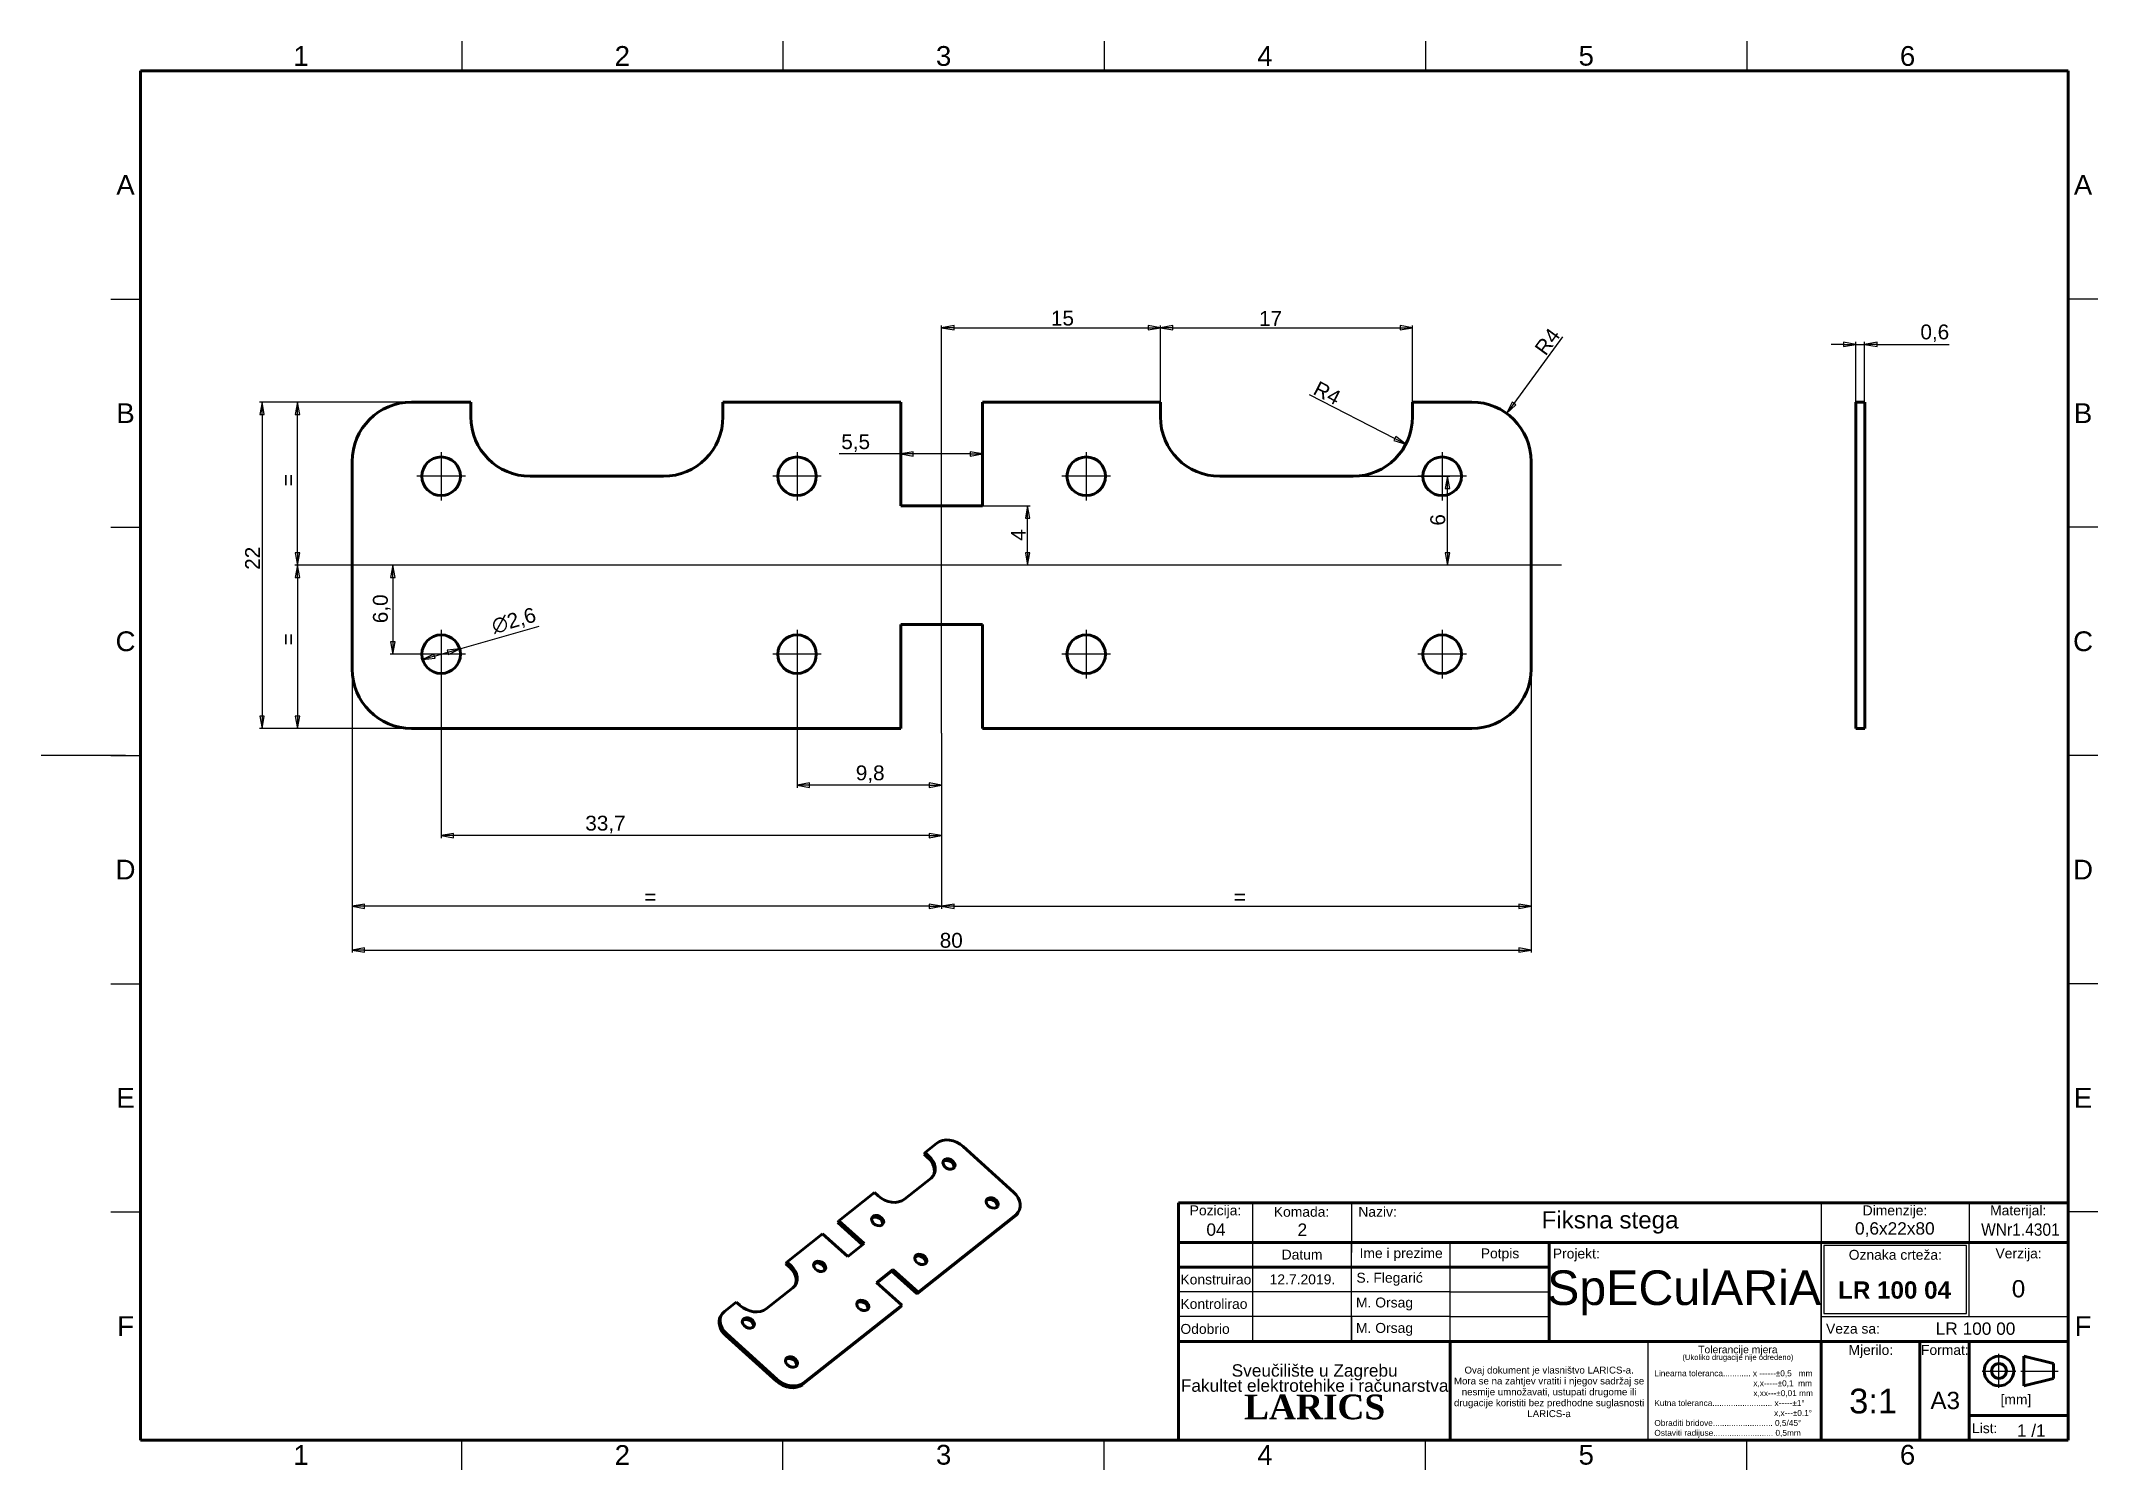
# Model space of a CAD drawing. Header units: millimetres. Extents: x 0 to 139, y 1 to 98.
import ezdxf
from ezdxf.enums import TextEntityAlignment as Align

# ---------------------------------------------------------------- set-up
doc = ezdxf.new("R2010")
doc.units = ezdxf.units.MM
doc.header["$LTSCALE"] = 0.333333
doc.linetypes.add('CHAIN', pattern=[0.3543, 0.2362, -0.0295, 0.0591, -0.0295])
for name, color, linetype, lineweight in [('Center Mark(INTECO)', 7, 'CHAIN', 18), ('Centerline(INTECO)', 7, 'CHAIN', 18), ('Dimensions(INTECO)', 7, 'Continuous', 25), ('Sketch Geometry(INTECO)', 7, 'Continuous', 50), ('Symbols(INTECO)', 7, 'Continuous', 18)]:
    doc.layers.add(name, color=color, linetype=linetype, lineweight=lineweight)
doc.layers.add('Visible Edges(INTECO)', color=7, linetype='Continuous', lineweight=50, true_color=0x262659)
doc.styles.add('Current-ISO-INTECO', font='arial.ttf')
doc.styles.add('Current-ISO-INTECODimensionsText', font='arial.ttf')
doc.styles.add('Text Style101', font='arial.ttf')
doc.styles.add('Text Style102', font='arialbd.ttf')
doc.styles.add('Text Style108', font='arial.ttf', dxfattribs={"width": 0.9})
doc.styles.add('Text Style40', font='arial.ttf')
doc.styles.add('Text Style77', font='arial.ttf')
doc.styles.add('Text Style81', font='arial.ttf')
doc.dimstyles.new('ISO - INTECO', dxfattribs={"dimscale": 0.333333, "dimtxt": 3, "dimasz": 2.5, "dimexe": 0.5, "dimexo": 0, "dimgap": 0.4, "dimtad": 1, "dimrnd": 1e-08, "dimzin": 0, "dimtxsty": 'Current-ISO-INTECODimensionsText', "dimblk": 'Filled-3', "dimcen": 0.09, "dimdle": 7, "dimclrd": 7, "dimclre": 7, "dimclrt": 7, "dimadec": 1, "dimazin": 0, "dimtfac": 0.666667, "dimtmove": 0, "dimatfit": 3, "dimfxl": 1, "dimtolj": 1, "dimlwd": 15, "dimlwe": 15, "dimarcsym": 0})

msp = doc.modelspace()

# ---------------------------------------------------------------- blocks, each defined once
blk = doc.blocks.new('Borders INTECO Okvir')
at = {"layer": 'Sketch Geometry(INTECO)', "lineweight": 25}
for p, q in [((85, 293), (85, 287)), ((150, 293), (150, 287)), ((215, 293), (215, 287)), ((280, 293), (280, 287)), ((345, 293), (345, 287)), ((14, 240.83), (20, 240.83)), ((416, 240.83), (410, 240.83)), ((14, 194.67), (20, 194.67)), ((416, 194.67), (410, 194.67)), ((17, 148.5), (-0.07, 148.5)), ((14, 148.5), (20, 148.5)), ((416, 148.5), (410, 148.5)), ((14, 102.33), (20, 102.33)), ((416, 102.33), (410, 102.33)), ((14, 56.17), (20, 56.17)), ((416, 56.17), (410, 56.17)), ((85, 4), (85, 10)), ((150, 4), (150, 10)), ((215, 4), (215, 10)), ((280, 4), (280, 10)), ((345, 4), (345, 10))]:
    blk.add_line(p, q, dxfattribs=at)
at = {"layer": 'Sketch Geometry(INTECO)'}
for p, q in [((410, 287), (20, 287)), ((20, 287), (20, 10)), ((410, 10), (410, 287)), ((20, 10), (410, 10))]:
    blk.add_line(p, q, dxfattribs=at)
at = {"layer": 'Symbols(INTECO)', "color": 7, "char_height": 4, "style": 'Current-ISO-INTECO'}
for s, insert, attachment_point in [('\\fArial|b0|i0;\\H4.0000;1', (52.5, 292), 2), ('\\fArial|b0|i0;\\H4.0000;2', (117.5, 292), 2), ('\\fArial|b0|i0;\\H4.0000;3', (182.5, 292), 2), ('\\fArial|b0|i0;\\H4.0000;4', (247.5, 292), 2), ('\\fArial|b0|i0;\\H4.0000;5', (312.5, 292.05), 2), ('\\fArial|b0|i0;\\H4.0000;6', (377.5, 292), 2), ('\\fArial|b0|i0;\\H4.0000;A', (17, 263.92), 5), ('\\fArial|b0|i0;\\H4.0000;A', (413, 263.92), 5), ('\\fArial|b0|i0;\\H4.0000;B', (17, 217.75), 5), ('\\fArial|b0|i0;\\H4.0000;B', (413, 217.75), 5), ('\\fArial|b0|i0;\\H4.0000;C', (17, 171.58), 5), ('\\fArial|b0|i0;\\H4.0000;C', (413, 171.58), 5), ('\\fArial|b0|i0;\\H4.0000;D', (17, 125.42), 5), ('\\fArial|b0|i0;\\H4.0000;D', (413, 125.42), 5), ('\\fArial|b0|i0;\\H4.0000;E', (17, 79.25), 5), ('\\fArial|b0|i0;\\H4.0000;E', (413, 79.25), 5), ('\\fArial|b0|i0;\\H4.0000;F', (17, 33.08), 5), ('\\fArial|b0|i0;\\H4.0000;F', (413, 33.08), 5), ('\\fArial|b0|i0;\\H4.0000;1', (52.5, 5), 8), ('\\fArial|b0|i0;\\H4.0000;2', (117.5, 5), 8), ('\\fArial|b0|i0;\\H4.0000;3', (182.5, 5), 8), ('\\fArial|b0|i0;\\H4.0000;4', (247.5, 5), 8), ('\\fArial|b0|i0;\\H4.0000;5', (312.5, 5), 8), ('\\fArial|b0|i0;\\H4.0000;6', (377.5, 5), 8)]:
    blk.add_mtext(s, dxfattribs=dict(at, insert=insert, attachment_point=attachment_point))
blk = doc.blocks.new('Filled-3')
at = {"color": 0}
for p, q in [((0, 0), (-1, 0.18)), ((-1, 0.18), (-1, -0.18)), ((-1, 0), (0, 0)), ((-1, -0.18), (0, 0))]:
    blk.add_line(p, q, dxfattribs=at)
at = {"color": 0, "flags": 128}
blk.add_lwpolyline([(-1, -0.18), (0, 0), (-1, 0.18), (-1, -0.18)], dxfattribs=at)
at = {"color": 0}
blk.add_solid([(-1, -0.18), (0, 0), (-1, 0.18), (-1, -0.18)], dxfattribs=at)
blk = doc.blocks.new('*D24')
at = {"layer": 'Defpoints', "color": 0, "linetype": 'Continuous', "transparency": 16777216}
for p in [(25.09, 62.33), (23.69, 56.33), (25.32, 56.33)]:
    blk.add_point(p, dxfattribs=at)
at = {"layer": 'Dimensions(INTECO)', "color": 7, "linetype": 'Continuous', "lineweight": 15, "transparency": 16777216}
for p, q in [((25.09, 62.33), (23.52, 62.33)), ((23.69, 61.5), (23.69, 57.16)), ((25.32, 56.33), (23.52, 56.33))]:
    blk.add_line(p, q, dxfattribs=at)
at = {"layer": 'Dimensions(INTECO)', "color": 7, "linetype": 'Continuous', "lineweight": 15, "transparency": 16777216, "xscale": 0.8333333333333333, "yscale": 0.8333333333333333, "zscale": 0.8333333333333333}
for p, rotation in [((23.69, 62.33), 90), ((23.69, 56.33), 270)]:
    blk.add_blockref('Filled-3', p, dxfattribs=dict(at, rotation=rotation))
at = {"layer": 'Dimensions(INTECO)', "color": 7, "linetype": 'Continuous', "lineweight": 18, "transparency": 16777216, "insert": (22.35, 58.42), "char_height": 1, "attachment_point": 1, "rotation": 90, "style": 'Current-ISO-INTECODimensionsText'}
blk.add_mtext('\\A1;6,0', dxfattribs=at)
blk = doc.blocks.new('*D25')
at = {"layer": 'Defpoints', "color": 0, "linetype": 'Continuous', "transparency": 16777216}
for p in [(50.95, 54.7), (60.7, 51), (50.95, 47.5)]:
    blk.add_point(p, dxfattribs=at)
at = {"layer": 'Dimensions(INTECO)', "color": 7, "linetype": 'Continuous', "lineweight": 15, "transparency": 16777216}
for p, q in [((50.95, 54.7), (50.95, 47.33)), ((60.7, 51), (60.7, 47.33)), ((59.87, 47.5), (51.78, 47.5))]:
    blk.add_line(p, q, dxfattribs=at)
at = {"layer": 'Dimensions(INTECO)', "color": 7, "linetype": 'Continuous', "lineweight": 15, "transparency": 16777216, "xscale": 0.8333333333333333, "yscale": 0.8333333333333333, "zscale": 0.8333333333333333, "rotation": 180}
blk.add_blockref('Filled-3', (50.95, 47.5), dxfattribs=at)
at = {"layer": 'Dimensions(INTECO)', "color": 7, "linetype": 'Continuous', "lineweight": 15, "transparency": 16777216, "xscale": 0.8333333333333333, "yscale": 0.8333333333333333, "zscale": 0.8333333333333333}
blk.add_blockref('Filled-3', (60.7, 47.5), dxfattribs=at)
at = {"layer": 'Dimensions(INTECO)', "color": 7, "linetype": 'Continuous', "lineweight": 18, "transparency": 16777216, "insert": (54.91, 48.83), "char_height": 1, "attachment_point": 1, "style": 'Current-ISO-INTECODimensionsText'}
blk.add_mtext('\\A1;9,8', dxfattribs=at)
blk = doc.blocks.new('*D26')
at = {"layer": 'Defpoints', "color": 0, "linetype": 'Continuous', "transparency": 16777216}
for p in [(26.95, 54.7), (60.7, 51), (26.95, 44.1)]:
    blk.add_point(p, dxfattribs=at)
at = {"layer": 'Dimensions(INTECO)', "color": 7, "linetype": 'Continuous', "lineweight": 15, "transparency": 16777216}
for p, q in [((26.95, 54.7), (26.95, 43.93)), ((60.7, 51), (60.7, 43.93)), ((59.87, 44.1), (27.78, 44.1))]:
    blk.add_line(p, q, dxfattribs=at)
at = {"layer": 'Dimensions(INTECO)', "color": 7, "linetype": 'Continuous', "lineweight": 15, "transparency": 16777216, "xscale": 0.8333333333333333, "yscale": 0.8333333333333333, "zscale": 0.8333333333333333, "rotation": 180}
blk.add_blockref('Filled-3', (26.95, 44.1), dxfattribs=at)
at = {"layer": 'Dimensions(INTECO)', "color": 7, "linetype": 'Continuous', "lineweight": 15, "transparency": 16777216, "xscale": 0.8333333333333333, "yscale": 0.8333333333333333, "zscale": 0.8333333333333333}
blk.add_blockref('Filled-3', (60.7, 44.1), dxfattribs=at)
at = {"layer": 'Dimensions(INTECO)', "color": 7, "linetype": 'Continuous', "lineweight": 18, "transparency": 16777216, "insert": (36.67, 45.44), "char_height": 1, "attachment_point": 1, "style": 'Current-ISO-INTECODimensionsText'}
blk.add_mtext('\\A1;33,7', dxfattribs=at)
blk = doc.blocks.new('*D27')
at = {"layer": 'Defpoints', "color": 0, "linetype": 'Continuous', "transparency": 16777216}
for p in [(25.7, 55.97), (28.2, 56.69)]:
    blk.add_point(p, dxfattribs=at)
at = {"layer": 'Dimensions(INTECO)', "color": 7, "linetype": 'Continuous', "lineweight": 15, "transparency": 16777216}
for p, q in [((28.2, 56.69), (33.55, 58.21)), ((26.5, 56.2), (27.4, 56.46))]:
    blk.add_line(p, q, dxfattribs=at)
at = {"layer": 'Dimensions(INTECO)', "color": 7, "linetype": 'Continuous', "lineweight": 15, "transparency": 16777216, "xscale": 0.8333333333333333, "yscale": 0.8333333333333333, "zscale": 0.8333333333333333}
for p, rotation in [((25.7, 55.97), 195.9356620527783), ((28.2, 56.69), 15.9356620527783)]:
    blk.add_blockref('Filled-3', p, dxfattribs=dict(at, rotation=rotation))
at = {"layer": 'Dimensions(INTECO)', "color": 7, "linetype": 'Continuous', "lineweight": 18, "transparency": 16777216, "insert": (30.25, 58.69), "char_height": 1, "attachment_point": 1, "rotation": 15.9357, "style": 'Current-ISO-INTECODimensionsText'}
blk.add_mtext('\\A1;∅2,6', dxfattribs=at)
blk = doc.blocks.new('*D28')
at = {"layer": 'Defpoints', "color": 0, "linetype": 'Continuous', "transparency": 16777216}
for p in [(57.95, 73.33), (63.45, 73.33), (63.45, 69.83)]:
    blk.add_point(p, dxfattribs=at)
at = {"layer": 'Dimensions(INTECO)', "color": 7, "linetype": 'Continuous', "lineweight": 15, "transparency": 16777216}
for p, q in [((57.95, 69.83), (53.8, 69.83)), ((62.62, 69.83), (58.78, 69.83))]:
    blk.add_line(p, q, dxfattribs=at)
at = {"layer": 'Dimensions(INTECO)', "color": 7, "linetype": 'Continuous', "lineweight": 15, "transparency": 16777216, "xscale": 0.8333333333333333, "yscale": 0.8333333333333333, "zscale": 0.8333333333333333, "rotation": 180}
blk.add_blockref('Filled-3', (57.95, 69.83), dxfattribs=at)
at = {"layer": 'Dimensions(INTECO)', "color": 7, "linetype": 'Continuous', "lineweight": 15, "transparency": 16777216, "xscale": 0.8333333333333333, "yscale": 0.8333333333333333, "zscale": 0.8333333333333333}
blk.add_blockref('Filled-3', (63.45, 69.83), dxfattribs=at)
at = {"layer": 'Dimensions(INTECO)', "color": 7, "linetype": 'Continuous', "lineweight": 18, "transparency": 16777216, "insert": (53.93, 71.16), "char_height": 1, "attachment_point": 1, "style": 'Current-ISO-INTECODimensionsText'}
blk.add_mtext('\\A1;5,5', dxfattribs=at)
blk = doc.blocks.new('*D29')
at = {"layer": 'Defpoints', "color": 0, "linetype": 'Continuous', "transparency": 16777216}
for p in [(63.45, 66.33), (66.5, 66.33), (59.81, 62.33)]:
    blk.add_point(p, dxfattribs=at)
at = {"layer": 'Dimensions(INTECO)', "color": 7, "linetype": 'Continuous', "lineweight": 15, "transparency": 16777216}
for p, q in [((63.45, 66.33), (66.67, 66.33)), ((66.5, 63.16), (66.5, 65.5))]:
    blk.add_line(p, q, dxfattribs=at)
at = {"layer": 'Dimensions(INTECO)', "color": 7, "linetype": 'Continuous', "lineweight": 15, "transparency": 16777216, "xscale": 0.8333333333333333, "yscale": 0.8333333333333333, "zscale": 0.8333333333333333}
for p, rotation in [((66.5, 66.33), 90), ((66.5, 62.33), 270)]:
    blk.add_blockref('Filled-3', p, dxfattribs=dict(at, rotation=rotation))
at = {"layer": 'Dimensions(INTECO)', "color": 7, "linetype": 'Continuous', "lineweight": 18, "transparency": 16777216, "insert": (65.37, 63.98), "char_height": 1, "attachment_point": 1, "rotation": 90, "style": 'Current-ISO-INTECODimensionsText'}
blk.add_mtext('\\A1;4', dxfattribs=at)
blk = doc.blocks.new('*D30')
at = {"layer": 'Defpoints', "color": 0, "linetype": 'Continuous', "transparency": 16777216}
for p in [(88.45, 68.33), (94.81, 68.33), (84.51, 62.33)]:
    blk.add_point(p, dxfattribs=at)
at = {"layer": 'Dimensions(INTECO)', "color": 7, "linetype": 'Continuous', "lineweight": 15, "transparency": 16777216}
for p, q in [((88.45, 68.33), (94.97, 68.33)), ((94.81, 63.16), (94.81, 67.5))]:
    blk.add_line(p, q, dxfattribs=at)
at = {"layer": 'Dimensions(INTECO)', "color": 7, "linetype": 'Continuous', "lineweight": 15, "transparency": 16777216, "xscale": 0.8333333333333333, "yscale": 0.8333333333333333, "zscale": 0.8333333333333333}
for p, rotation in [((94.81, 68.33), 90), ((94.81, 62.33), 270)]:
    blk.add_blockref('Filled-3', p, dxfattribs=dict(at, rotation=rotation))
at = {"layer": 'Dimensions(INTECO)', "color": 7, "linetype": 'Continuous', "lineweight": 18, "transparency": 16777216, "insert": (93.65, 65), "char_height": 1, "attachment_point": 1, "rotation": 90, "style": 'Current-ISO-INTECODimensionsText'}
blk.add_mtext('\\A1;6', dxfattribs=at)
blk = doc.blocks.new('*D31')
at = {"layer": 'Defpoints', "color": 0, "linetype": 'Continuous', "transparency": 16777216}
for p in [(75.45, 78.34), (60.7, 72.72), (75.45, 73.33)]:
    blk.add_point(p, dxfattribs=at)
at = {"layer": 'Dimensions(INTECO)', "color": 7, "linetype": 'Continuous', "lineweight": 15, "transparency": 16777216}
for p, q in [((60.7, 72.72), (60.7, 78.5)), ((61.53, 78.34), (74.62, 78.34)), ((75.45, 73.33), (75.45, 78.5))]:
    blk.add_line(p, q, dxfattribs=at)
at = {"layer": 'Dimensions(INTECO)', "color": 7, "linetype": 'Continuous', "lineweight": 15, "transparency": 16777216, "xscale": 0.8333333333333333, "yscale": 0.8333333333333333, "zscale": 0.8333333333333333, "rotation": 180}
blk.add_blockref('Filled-3', (60.7, 78.34), dxfattribs=at)
at = {"layer": 'Dimensions(INTECO)', "color": 7, "linetype": 'Continuous', "lineweight": 15, "transparency": 16777216, "xscale": 0.8333333333333333, "yscale": 0.8333333333333333, "zscale": 0.8333333333333333}
blk.add_blockref('Filled-3', (75.45, 78.34), dxfattribs=at)
at = {"layer": 'Dimensions(INTECO)', "color": 7, "linetype": 'Continuous', "lineweight": 18, "transparency": 16777216, "insert": (68.07, 79.49), "char_height": 1, "attachment_point": 1, "style": 'Current-ISO-INTECODimensionsText'}
blk.add_mtext('\\A1;15', dxfattribs=at)
blk = doc.blocks.new('*D32')
at = {"layer": 'Defpoints', "color": 0, "linetype": 'Continuous', "transparency": 16777216}
for p in [(92.45, 78.34), (75.45, 73.33), (92.45, 73.33)]:
    blk.add_point(p, dxfattribs=at)
at = {"layer": 'Dimensions(INTECO)', "color": 7, "linetype": 'Continuous', "lineweight": 15, "transparency": 16777216}
for p, q in [((75.45, 73.33), (75.45, 78.5)), ((76.28, 78.34), (91.62, 78.34)), ((92.45, 73.33), (92.45, 78.5))]:
    blk.add_line(p, q, dxfattribs=at)
at = {"layer": 'Dimensions(INTECO)', "color": 7, "linetype": 'Continuous', "lineweight": 15, "transparency": 16777216, "xscale": 0.8333333333333333, "yscale": 0.8333333333333333, "zscale": 0.8333333333333333, "rotation": 180}
blk.add_blockref('Filled-3', (75.45, 78.34), dxfattribs=at)
at = {"layer": 'Dimensions(INTECO)', "color": 7, "linetype": 'Continuous', "lineweight": 15, "transparency": 16777216, "xscale": 0.8333333333333333, "yscale": 0.8333333333333333, "zscale": 0.8333333333333333}
blk.add_blockref('Filled-3', (92.45, 78.34), dxfattribs=at)
at = {"layer": 'Dimensions(INTECO)', "color": 7, "linetype": 'Continuous', "lineweight": 18, "transparency": 16777216, "insert": (82.1, 79.47), "char_height": 1, "attachment_point": 1, "style": 'Current-ISO-INTECODimensionsText'}
blk.add_mtext('\\A1;17', dxfattribs=at)
blk = doc.blocks.new('*D33')
at = {"layer": 'Defpoints', "color": 0, "linetype": 'Continuous', "transparency": 16777216}
for p in [(88.45, 72.33), (92.01, 70.5)]:
    blk.add_point(p, dxfattribs=at)
at = {"layer": 'Dimensions(INTECO)', "color": 7, "linetype": 'Continuous', "lineweight": 15, "transparency": 16777216}
blk.add_line((85.49, 73.84), (91.27, 70.88), dxfattribs=at)
at = {"layer": 'Dimensions(INTECO)', "color": 7, "linetype": 'Continuous', "lineweight": 15, "transparency": 16777216, "xscale": 0.8333333333333333, "yscale": 0.8333333333333333, "zscale": 0.8333333333333333, "rotation": 332.8697296483557}
blk.add_blockref('Filled-3', (92.01, 70.5), dxfattribs=at)
at = {"layer": 'Dimensions(INTECO)', "color": 7, "linetype": 'Continuous', "lineweight": 18, "transparency": 16777216, "insert": (86.13, 74.79), "char_height": 1, "attachment_point": 1, "rotation": 332.8697, "style": 'Current-ISO-INTECODimensionsText'}
blk.add_mtext('\\A1;R4', dxfattribs=at)
blk = doc.blocks.new('*D34')
at = {"layer": 'Defpoints', "color": 0, "linetype": 'Continuous', "transparency": 16777216}
for p in [(20.95, 55.33), (60.7, 51), (20.95, 39.33)]:
    blk.add_point(p, dxfattribs=at)
at = {"layer": 'Dimensions(INTECO)', "color": 7, "linetype": 'Continuous', "lineweight": 15, "transparency": 16777216}
for p, q in [((20.95, 55.33), (20.95, 39.17)), ((60.7, 51), (60.7, 39.17)), ((59.87, 39.33), (21.78, 39.33))]:
    blk.add_line(p, q, dxfattribs=at)
at = {"layer": 'Dimensions(INTECO)', "color": 7, "linetype": 'Continuous', "lineweight": 15, "transparency": 16777216, "xscale": 0.8333333333333333, "yscale": 0.8333333333333333, "zscale": 0.8333333333333333, "rotation": 180}
blk.add_blockref('Filled-3', (20.95, 39.33), dxfattribs=at)
at = {"layer": 'Dimensions(INTECO)', "color": 7, "linetype": 'Continuous', "lineweight": 15, "transparency": 16777216, "xscale": 0.8333333333333333, "yscale": 0.8333333333333333, "zscale": 0.8333333333333333}
blk.add_blockref('Filled-3', (60.7, 39.33), dxfattribs=at)
at = {"layer": 'Dimensions(INTECO)', "color": 7, "linetype": 'Continuous', "lineweight": 18, "transparency": 16777216, "insert": (40.26, 40.47), "char_height": 1, "attachment_point": 1, "style": 'Current-ISO-INTECODimensionsText'}
blk.add_mtext('\\A1; \\fArial|b0|i0;\\H1.0000;=', dxfattribs=at)
blk = doc.blocks.new('*D35')
at = {"layer": 'Defpoints', "color": 0, "linetype": 'Continuous', "transparency": 16777216}
for p in [(100.45, 55.33), (60.7, 51), (100.45, 39.33)]:
    blk.add_point(p, dxfattribs=at)
at = {"layer": 'Dimensions(INTECO)', "color": 7, "linetype": 'Continuous', "lineweight": 15, "transparency": 16777216}
for p, q in [((100.45, 55.33), (100.45, 39.17)), ((60.7, 51), (60.7, 39.17)), ((61.53, 39.33), (99.62, 39.33))]:
    blk.add_line(p, q, dxfattribs=at)
at = {"layer": 'Dimensions(INTECO)', "color": 7, "linetype": 'Continuous', "lineweight": 15, "transparency": 16777216, "xscale": 0.8333333333333333, "yscale": 0.8333333333333333, "zscale": 0.8333333333333333, "rotation": 180}
blk.add_blockref('Filled-3', (60.7, 39.33), dxfattribs=at)
at = {"layer": 'Dimensions(INTECO)', "color": 7, "linetype": 'Continuous', "lineweight": 15, "transparency": 16777216, "xscale": 0.8333333333333333, "yscale": 0.8333333333333333, "zscale": 0.8333333333333333}
blk.add_blockref('Filled-3', (100.45, 39.33), dxfattribs=at)
at = {"layer": 'Dimensions(INTECO)', "color": 7, "linetype": 'Continuous', "lineweight": 18, "transparency": 16777216, "insert": (80.01, 40.47), "char_height": 1, "attachment_point": 1, "style": 'Current-ISO-INTECODimensionsText'}
blk.add_mtext('\\A1; \\fArial|b0|i0;\\H1.0000;=', dxfattribs=at)
blk = doc.blocks.new('*D36')
at = {"layer": 'Defpoints', "color": 0, "linetype": 'Continuous', "transparency": 16777216}
for p in [(20.95, 55.33), (100.45, 55.33), (100.45, 36.38)]:
    blk.add_point(p, dxfattribs=at)
at = {"layer": 'Dimensions(INTECO)', "color": 7, "linetype": 'Continuous', "lineweight": 15, "transparency": 16777216}
for p, q in [((20.95, 55.33), (20.95, 36.21)), ((100.45, 55.33), (100.45, 36.21)), ((21.78, 36.38), (99.62, 36.38))]:
    blk.add_line(p, q, dxfattribs=at)
at = {"layer": 'Dimensions(INTECO)', "color": 7, "linetype": 'Continuous', "lineweight": 15, "transparency": 16777216, "xscale": 0.8333333333333333, "yscale": 0.8333333333333333, "zscale": 0.8333333333333333, "rotation": 180}
blk.add_blockref('Filled-3', (20.95, 36.38), dxfattribs=at)
at = {"layer": 'Dimensions(INTECO)', "color": 7, "linetype": 'Continuous', "lineweight": 15, "transparency": 16777216, "xscale": 0.8333333333333333, "yscale": 0.8333333333333333, "zscale": 0.8333333333333333}
blk.add_blockref('Filled-3', (100.45, 36.38), dxfattribs=at)
at = {"layer": 'Dimensions(INTECO)', "color": 7, "linetype": 'Continuous', "lineweight": 18, "transparency": 16777216, "insert": (60.57, 37.54), "char_height": 1, "attachment_point": 1, "style": 'Current-ISO-INTECODimensionsText'}
blk.add_mtext('\\A1;80', dxfattribs=at)
blk = doc.blocks.new('*D37')
at = {"layer": 'Defpoints', "color": 0, "linetype": 'Continuous', "transparency": 16777216}
for p in [(98.8, 72.56), (96.45, 69.33)]:
    blk.add_point(p, dxfattribs=at)
at = {"layer": 'Dimensions(INTECO)', "color": 7, "linetype": 'Continuous', "lineweight": 15, "transparency": 16777216}
blk.add_line((102.56, 77.72), (99.29, 73.24), dxfattribs=at)
at = {"layer": 'Dimensions(INTECO)', "color": 7, "linetype": 'Continuous', "lineweight": 15, "transparency": 16777216, "xscale": 0.8333333333333333, "yscale": 0.8333333333333333, "zscale": 0.8333333333333333, "rotation": 233.9290587716135}
blk.add_blockref('Filled-3', (98.8, 72.56), dxfattribs=at)
at = {"layer": 'Dimensions(INTECO)', "color": 7, "linetype": 'Continuous', "lineweight": 18, "transparency": 16777216, "insert": (100.62, 76.98), "char_height": 1, "attachment_point": 1, "rotation": 53.9291, "style": 'Current-ISO-INTECODimensionsText'}
blk.add_mtext('\\A1;R4', dxfattribs=at)
blk = doc.blocks.new('*D38')
at = {"layer": 'Defpoints', "color": 0, "linetype": 'Continuous', "transparency": 16777216}
for p in [(17.26, 73.33), (24.95, 73.33), (25.09, 62.33)]:
    blk.add_point(p, dxfattribs=at)
at = {"layer": 'Dimensions(INTECO)', "color": 7, "linetype": 'Continuous', "lineweight": 15, "transparency": 16777216}
for p, q in [((24.95, 73.33), (17.09, 73.33)), ((17.26, 63.16), (17.26, 72.5)), ((25.09, 62.33), (17.09, 62.33))]:
    blk.add_line(p, q, dxfattribs=at)
at = {"layer": 'Dimensions(INTECO)', "color": 7, "linetype": 'Continuous', "lineweight": 15, "transparency": 16777216, "xscale": 0.8333333333333333, "yscale": 0.8333333333333333, "zscale": 0.8333333333333333}
for p, rotation in [((17.26, 73.33), 90), ((17.26, 62.33), 270)]:
    blk.add_blockref('Filled-3', p, dxfattribs=dict(at, rotation=rotation))
at = {"layer": 'Dimensions(INTECO)', "color": 7, "linetype": 'Continuous', "lineweight": 18, "transparency": 16777216, "insert": (16.13, 67.27), "char_height": 1, "attachment_point": 1, "rotation": 90, "style": 'Current-ISO-INTECODimensionsText'}
blk.add_mtext('\\A1; \\fArial|b0|i0;\\H1.0000;=', dxfattribs=at)
blk = doc.blocks.new('*D39')
at = {"layer": 'Defpoints', "color": 0, "linetype": 'Continuous', "transparency": 16777216}
for p in [(25.09, 62.33), (17.26, 51.33), (24.95, 51.33)]:
    blk.add_point(p, dxfattribs=at)
at = {"layer": 'Dimensions(INTECO)', "color": 7, "linetype": 'Continuous', "lineweight": 15, "transparency": 16777216}
for p, q in [((25.09, 62.33), (17.09, 62.33)), ((17.26, 61.5), (17.26, 52.16)), ((24.95, 51.33), (17.09, 51.33))]:
    blk.add_line(p, q, dxfattribs=at)
at = {"layer": 'Dimensions(INTECO)', "color": 7, "linetype": 'Continuous', "lineweight": 15, "transparency": 16777216, "xscale": 0.8333333333333333, "yscale": 0.8333333333333333, "zscale": 0.8333333333333333}
for p, rotation in [((17.26, 62.33), 90), ((17.26, 51.33), 270)]:
    blk.add_blockref('Filled-3', p, dxfattribs=dict(at, rotation=rotation))
at = {"layer": 'Dimensions(INTECO)', "color": 7, "linetype": 'Continuous', "lineweight": 18, "transparency": 16777216, "insert": (16.13, 56.54), "char_height": 1, "attachment_point": 1, "rotation": 90, "style": 'Current-ISO-INTECODimensionsText'}
blk.add_mtext('\\A1; \\fArial|b0|i0;\\H1.0000;=', dxfattribs=at)
blk = doc.blocks.new('*D40')
at = {"layer": 'Defpoints', "color": 0, "linetype": 'Continuous', "transparency": 16777216}
for p in [(24.95, 73.33), (14.87, 51.33), (24.95, 51.33)]:
    blk.add_point(p, dxfattribs=at)
at = {"layer": 'Dimensions(INTECO)', "color": 7, "linetype": 'Continuous', "lineweight": 15, "transparency": 16777216}
for p, q in [((24.95, 73.33), (14.71, 73.33)), ((14.87, 72.5), (14.87, 52.16)), ((24.95, 51.33), (14.71, 51.33))]:
    blk.add_line(p, q, dxfattribs=at)
at = {"layer": 'Dimensions(INTECO)', "color": 7, "linetype": 'Continuous', "lineweight": 15, "transparency": 16777216, "xscale": 0.8333333333333333, "yscale": 0.8333333333333333, "zscale": 0.8333333333333333}
for p, rotation in [((14.87, 73.33), 90), ((14.87, 51.33), 270)]:
    blk.add_blockref('Filled-3', p, dxfattribs=dict(at, rotation=rotation))
at = {"layer": 'Dimensions(INTECO)', "color": 7, "linetype": 'Continuous', "lineweight": 18, "transparency": 16777216, "insert": (13.73, 62.02), "char_height": 1, "attachment_point": 1, "rotation": 90, "style": 'Current-ISO-INTECODimensionsText'}
blk.add_mtext('\\A1;22', dxfattribs=at)
blk = doc.blocks.new('*D41')
at = {"layer": 'Defpoints', "color": 0, "linetype": 'Continuous', "transparency": 16777216}
for p in [(122.34, 77.22), (122.34, 69.33), (122.94, 69.33)]:
    blk.add_point(p, dxfattribs=at)
at = {"layer": 'Dimensions(INTECO)', "color": 7, "linetype": 'Continuous', "lineweight": 15, "transparency": 16777216}
for p, q in [((121.51, 77.22), (120.68, 77.22)), ((122.34, 69.33), (122.34, 77.39)), ((122.34, 77.22), (122.94, 77.22)), ((122.94, 69.33), (122.94, 77.39)), ((123.78, 77.22), (128.65, 77.22))]:
    blk.add_line(p, q, dxfattribs=at)
at = {"layer": 'Dimensions(INTECO)', "color": 7, "linetype": 'Continuous', "lineweight": 15, "transparency": 16777216, "xscale": 0.8333333333333333, "yscale": 0.8333333333333333, "zscale": 0.8333333333333333}
blk.add_blockref('Filled-3', (122.34, 77.22), dxfattribs=at)
at = {"layer": 'Dimensions(INTECO)', "color": 7, "linetype": 'Continuous', "lineweight": 15, "transparency": 16777216, "xscale": 0.8333333333333333, "yscale": 0.8333333333333333, "zscale": 0.8333333333333333, "rotation": 180}
blk.add_blockref('Filled-3', (122.94, 77.22), dxfattribs=at)
at = {"layer": 'Dimensions(INTECO)', "color": 7, "linetype": 'Continuous', "lineweight": 18, "transparency": 16777216, "insert": (126.7, 78.56), "char_height": 1, "attachment_point": 1, "style": 'Current-ISO-INTECODimensionsText'}
blk.add_mtext('\\A1;0,6', dxfattribs=at)
blk = doc.blocks.new('Title Blocks LARICS Radionicka')
at = {"layer": 'Sketch Geometry(INTECO)'}
for p, q in [((9.74, 57.81), (9.74, 67.81)), ((9.74, 67.81), (24.74, 67.81)), ((24.74, 67.81), (44.74, 67.81)), ((44.74, 67.81), (139.74, 67.81)), ((139.74, 67.81), (169.74, 67.81)), ((169.74, 67.81), (189.74, 67.81)), ((189.74, 67.81), (189.74, 59.81)), ((9.74, 59.81), (9.74, 54.81)), ((24.74, 59.81), (9.74, 59.81)), ((44.74, 59.81), (24.74, 59.81)), ((64.74, 59.81), (44.74, 59.81)), ((64.74, 59.81), (84.74, 59.81)), ((84.74, 39.81), (84.74, 59.81)), ((84.74, 59.81), (139.74, 59.81)), ((139.74, 59.81), (189.74, 59.81)), ((189.74, 59.81), (189.74, 39.81)), ((9.74, 54.81), (9.74, 49.81)), ((24.74, 54.81), (9.74, 54.81)), ((44.74, 54.81), (24.74, 54.81)), ((64.74, 54.81), (44.74, 54.81)), ((64.74, 54.81), (84.74, 54.81)), ((9.74, 49.81), (9.74, 44.81)), ((9.74, 44.81), (9.74, 39.81)), ((84.74, 44.81), (84.74, 39.81)), ((64.74, 39.81), (9.74, 39.81)), ((9.74, 39.81), (9.74, 19.81)), ((64.74, 19.81), (64.74, 39.81)), ((139.74, 39.81), (64.74, 39.81)), ((64.74, 39.81), (64.74, 19.81)), ((139.74, 39.81), (84.74, 39.81)), ((139.74, 19.81), (139.74, 39.81)), ((159.74, 39.81), (139.74, 39.81)), ((139.74, 39.81), (139.74, 19.81)), ((189.74, 39.81), (139.74, 39.81)), ((159.74, 19.81), (159.74, 39.81)), ((169.74, 39.81), (159.74, 39.81)), ((159.74, 39.81), (159.74, 19.81)), ((169.74, 19.81), (169.74, 39.81)), ((189.74, 39.81), (169.74, 39.81)), ((169.74, 39.81), (169.74, 19.81)), ((189.74, 19.81), (189.74, 39.81)), ((180.74, 36.81), (180.74, 30.81)), ((180.74, 36.81), (186.74, 35.31)), ((186.74, 35.31), (186.74, 32.31)), ((180.74, 30.81), (186.74, 32.31)), ((169.74, 24.81), (189.74, 24.81)), ((9.74, 19.81), (64.74, 19.81)), ((64.74, 19.81), (139.74, 19.81)), ((139.74, 19.81), (159.74, 19.81)), ((159.74, 19.81), (169.74, 19.81)), ((169.74, 19.81), (189.74, 19.81))]:
    blk.add_line(p, q, dxfattribs=at)
at = {"layer": 'Sketch Geometry(INTECO)', "lineweight": 25}
for p, q in [((24.74, 67.81), (24.74, 57.8)), ((44.74, 67.81), (44.74, 57.8)), ((139.74, 67.81), (139.74, 59.81)), ((169.74, 67.81), (169.74, 59.81)), ((24.74, 59.81), (24.74, 54.81)), ((44.74, 54.81), (44.74, 59.81)), ((64.74, 54.81), (64.74, 59.81)), ((139.74, 59.81), (139.74, 39.81)), ((139.74, 39.81), (139.74, 59.81)), ((169.14, 59.21), (140.34, 59.21)), ((140.34, 59.21), (140.34, 45.41)), ((169.14, 45.41), (169.14, 59.21)), ((169.74, 44.81), (169.74, 59.81)), ((24.74, 54.81), (24.74, 49.81)), ((44.74, 49.81), (44.74, 54.81)), ((64.74, 49.81), (64.74, 54.81)), ((24.74, 49.81), (9.74, 49.81)), ((24.74, 49.81), (24.74, 44.81)), ((44.74, 49.81), (24.74, 49.81)), ((44.74, 44.81), (44.74, 49.81)), ((64.74, 49.81), (44.74, 49.81)), ((64.74, 44.81), (64.74, 49.81)), ((64.74, 49.81), (84.74, 49.81)), ((24.74, 44.81), (9.74, 44.81)), ((44.74, 44.81), (24.74, 44.81)), ((24.74, 44.81), (24.74, 39.81)), ((44.74, 39.81), (44.74, 44.81)), ((64.74, 44.81), (44.74, 44.81)), ((44.74, 44.81), (44.74, 39.81)), ((64.74, 39.81), (64.74, 44.81)), ((64.74, 44.81), (84.74, 44.81)), ((139.74, 44.81), (189.74, 44.81)), ((140.34, 45.41), (169.14, 45.41)), ((104.74, 19.81), (104.74, 39.81))]:
    blk.add_line(p, q, dxfattribs=at)
at = {"layer": 'Sketch Geometry(INTECO)', "linetype": 'Continuous', "lineweight": 25}
for p, q in [((172.36, 33.81), (179.15, 33.81)), ((175.74, 30.4), (175.74, 37.25)), ((180.18, 33.81), (187.72, 33.81))]:
    blk.add_line(p, q, dxfattribs=at)
at = {"layer": 'Sketch Geometry(INTECO)'}
for radius in [3, 1.5]:
    blk.add_circle((175.74, 33.81), radius, dxfattribs=at)
at = {"layer": 'Symbols(INTECO)', "color": 7, "style": 'Current-ISO-INTECO'}
for s, insert, char_height, width, attachment_point in [('Pozicija:', (17.24, 66), 2.007, 15.1495, 5), ('Komada:', (34.65, 66), 2.007, 19.3631, 5), ('Dimenzije:', (154.71, 66), 2.007, 28.4296, 5), ('Materijal:', (179.63, 66), 2.007, 18.4679, 5), ('Datum', (34.75, 57.35), 2.007, 20.0481, 5), ('Ime i prezime', (54.8, 57.35), 2.0066, 20.0481, 5), ('Potpis', (74.8, 57.3), 2.007, 20.1445, 5), ('Projekt:', (85.48, 57.27), 2.007, 16.0912, 4), ('Oznaka crteža:', (154.77, 57.3), 2.0066, 29.9734, 5), ('Verzija:', (179.71, 57.3), 2.007, 19.8632, 5), ('Konstruirao', (10.15, 52.31), 2.0066, 14.8433, 4), ('Kontrolirao', (10.15, 47.37), 2.0066, 14.8433, 4), ('Odobrio', (10.15, 42.31), 2.007, 14.8433, 4), ('Veza sa:', (140.75, 42.36), 2.007, 16.7091, 4), ('Mjerilo:', (149.81, 39.07), 2.007, 19.68, 2), ('Format:', (164.79, 39.07), 2.007, 9.8587, 2), ('[mm]', (176.05, 29.06), 2.007, 6.2278, 1), ('List:', (170.28, 22.23), 2.007, 5.4215, 4)]:
    blk.add_mtext(s, dxfattribs=dict(at, insert=insert, char_height=char_height, width=width, attachment_point=attachment_point))
at = {"layer": 'Symbols(INTECO)', "color": 7, "insert": (50.03, 66), "char_height": 2.007, "attachment_point": 5, "style": 'Current-ISO-INTECO'}
blk.add_mtext('Naziv:', dxfattribs=at)
at = {"layer": 'Symbols(INTECO)', "color": 7, "style": 'Current-ISO-INTECO'}
for s, insert, char_height, width, attachment_point, line_spacing_factor in [('{\\H0.74753x;Tolerancije mjera\\P\\H0.73333x;(Ukoliko drugacije nije odredeno)\\H1.4403x; }', (122.92, 37.31), 2.0066, 44.5938, 5, 0.706078), ('{\\H1.24589x;Sveučilište u Zagrebu\\PFakultet elektrotehike i računarstva\\H1.40478x; \\H0.71186x;\\P\\fGeorgia|b1|i0|c0|p18;\\H2x;LARICS\\H1.21393x; }', (37.3, 29.57), 2.0066, 69.724, 5, 0.733889), ('\\fArial|b0|i0;\\H1.4000;Ovaj dokument je vlasništvo LARICS-a.\\PMora se na zahtjev vratiti i njegov sadržaj se nesmije umnožavati, ustupati drugome ili drugacije koristiti bez predhodne suglasnosti LARICS-a', (84.73, 29.58), 1.4, 40.0328, 5, 0.944221), ('\\fArial|b0|i0;\\H1.2000;Linearna toleranca............ x ------\\fAIGDT|b0|i0;\\H1.2000;`\\fArial|b0|i0;\\H1.2000;0,5   mm\\P                                           x,x-----\\fAIGDT|b0|i0;\\H1.2000;`\\fArial|b0|i0;\\H1.2000;0,1  mm\\P                                           x,xx---\\fAIGDT|b0|i0;\\H1.2000;`\\fArial|b0|i0;\\H1.2000;0,01 mm\\PKutna toleranca.......................... x-----\\fAIGDT|b0|i0;\\H1.2000;`\\fArial|b0|i0;\\H1.2000;1\\fAIGDT|b0|i0;\\H1.2000;~\\P\\fArial|b0|i0;\\H1.2000;                                                    x,x---\\fAIGDT|b0|i0;\\H1.2000;`\\fArial|b0|i0;\\H1.2000;0.1\\fAIGDT|b0|i0;\\H1.2000;~\\P\\fArial|b0|i0;\\H1.2000;Obraditi bridove.......................... 0,5/45\\fAIGDT|b0|i0;\\H1.2000;~\\P\\fArial|b0|i0;\\H1.2000;Ostaviti radijuse.......................... 0,5mm', (106.02, 27.14), 1.2, 32.6482, 4, 1.0033), ('\\fArial|b0|i0;\\H2.5000;1 /1 ', (182.27, 21.73), 2.5, 16.21, 5, 0.708166)]:
    blk.add_mtext(s, dxfattribs=dict(at, insert=insert, char_height=char_height, width=width, attachment_point=attachment_point, line_spacing_factor=line_spacing_factor))
at = {"layer": 'Symbols(INTECO)', "color": 7}
for tag, p, height, style in [('Pozicija_001', (15.4, 61.17), 2.5, 'Text Style77'), ('Komada_001', (33.84, 61.15), 2.5, 'Text Style77'), ('TITLE_001', (83.2, 62.64), 3.5, 'Text Style40'), ('Gabariti_001', (146.61, 61.4), 2.5, 'Text Style77'), ('PROJECT_001', (84.32, 47.16), 7, 'Text Style101'), ('CREATION_DATE_001', (28.19, 51.34), 2.01, 'Current-ISO-INTECO'), ('AUTHOR_001', (45.75, 51.67), 2.01, 'Current-ISO-INTECO'), ('PART_NUMBER_001', (143.2, 48.44), 3.5, 'Text Style102'), ('REVISION_NUMBER_001', (178.33, 48.7), 3.5, 'Text Style40'), ('CHECKED_BY_001', (45.66, 46.66), 2.01, 'Current-ISO-INTECO'), ('ENG_APPROVED_BY_001', (45.66, 41.52), 2.01, 'Current-ISO-INTECO'), ('Veza_sa_001', (162.94, 41.13), 2.5, 'Text Style77'), ('<Mjerilo>_001', (145.43, 25.23), 5, 'Text Style81'), ('Sheet_Size_001', (161.87, 26.1), 3.5, 'Text Style40')]:
    blk.add_attdef(tag, p, '', height=height, dxfattribs=dict(at, style=style))
at = {"layer": 'Symbols(INTECO)', "color": 7, "style": 'Text Style108', "width": 0.9}
blk.add_attdef('MATERIAL_001', (172.13, 61.17), '', height=2.5, dxfattribs=at)
at = {"layer": 'Symbols(INTECO)', "color": 7, "style": 'Current-ISO-INTECO'}
for tag, p in [('CHECKED_DATE', (34.71, 47.3)), ('ENG_APPROVAL_DATE', (34.77, 42.34))]:
    blk.add_attdef(tag, text='', height=2.01, dxfattribs=at).set_placement(p, align=Align.MIDDLE_CENTER)

# ---------------------------------------------------------------- dimensions: what is measured, and where the dimension line sits
at = {"layer": 'Dimensions(INTECO)', "color": 7, "linetype": 'Continuous', "lineweight": 18}
for base, p1, p2, override, picture, middle in [((75.449, 78.335), (60.699, 72.716), (75.449, 73.329), {"dimgap": 0.4, "dimdec": 0, "dimtol": 0, "dimlim": 0, "dimtp": 0, "dimtm": 0, "dimtdec": 0, "dimtofl": 0, "dimatfit": 1}, '*D31', (68.739, 78.335)), ((122.343, 77.222), (122.943, 69.329), (122.343, 69.329), {"dimgap": 0.4, "dimdec": 1, "dimtol": 0, "dimlim": 0, "dimtp": 0, "dimtm": 0, "dimtdec": 1, "dimtofl": 1, "dimatfit": 1}, '*D41', (127.607, 77.222)), ((100.44865221, 36.381661545), (20.94865221, 55.328802413), (100.44865221, 55.328802413), {"dimgap": 0.4, "dimdec": 0, "dimtol": 0, "dimlim": 0, "dimtp": 0, "dimtm": 0, "dimtdec": 0, "dimtofl": 0, "dimatfit": 1}, '*D36', (61.280860813, 36.381661545)), ((26.94865221, 44.100679072), (60.69865221, 50.998607554), (26.94865221, 54.69546908), {"dimgap": 0.4, "dimdec": 1, "dimtol": 0, "dimlim": 0, "dimtp": 0, "dimtm": 0, "dimtdec": 1, "dimtofl": 0, "dimatfit": 1}, '*D26', (37.967661298, 44.100679072)), ((50.94865221, 47.498607554), (60.69865221, 50.998607554), (50.94865221, 54.69546908), {"dimgap": 0.4, "dimdec": 1, "dimtol": 0, "dimlim": 0, "dimtp": 0, "dimtm": 0, "dimtdec": 1, "dimtofl": 0, "dimatfit": 1}, '*D25', (55.82365221, 47.498607554))]:
    dim = msp.add_linear_dim(base=base, p1=p1, p2=p2, dimstyle='ISO - INTECO', override=override, dxfattribs=at)
    dim.commit()
    dim.dimension.update_dxf_attribs({"geometry": picture, "text_midpoint": middle, "dimtype": 160})
for base, p1, p2, angle, override, picture, middle in [((92.449, 78.335), (75.449, 73.329), (92.449, 73.329), 180, {"dimgap": 0.4, "dimdec": 0, "dimtol": 0, "dimlim": 0, "dimtp": 0, "dimtm": 0, "dimtdec": 0, "dimtofl": 0, "dimatfit": 1}, '*D32', (82.767, 78.335)), ((14.872, 51.329), (24.949, 73.329), (24.949, 51.329), 270, {"dimgap": 0.4, "dimdec": 0, "dimtol": 0, "dimlim": 0, "dimtp": 0, "dimtm": 0, "dimtdec": 0, "dimtofl": 0, "dimatfit": 1}, '*D40', (14.872, 62.742)), ((63.449, 69.829), (57.949, 73.329), (63.449, 73.329), 180, {"dimgap": 0.4, "dimdec": 1, "dimse1": 1, "dimse2": 1, "dimtol": 0, "dimlim": 0, "dimtp": 0, "dimtm": 0, "dimtdec": 1, "dimtofl": 0, "dimatfit": 2}, '*D28', (54.845, 69.829)), ((94.808, 68.329), (84.511, 62.329), (88.449, 68.329), 90, {"dimgap": 0.4, "dimdec": 0, "dimse1": 1, "dimtol": 0, "dimlim": 0, "dimtp": 0, "dimtm": 0, "dimtdec": 0, "dimtofl": 0, "dimatfit": 1}, '*D30', (94.808, 65.329)), ((66.504, 66.329), (59.807, 62.329), (63.449, 66.329), 90, {"dimgap": 0.4, "dimdec": 0, "dimse1": 1, "dimtol": 0, "dimlim": 0, "dimtp": 0, "dimtm": 0, "dimtdec": 0, "dimtofl": 0, "dimatfit": 1}, '*D29', (66.504, 64.329)), ((23.689, 56.329), (25.089, 62.329), (25.315, 56.329), 90, {"dimgap": 0.4, "dimdec": 1, "dimtol": 0, "dimlim": 0, "dimtp": 0, "dimtm": 0, "dimtdec": 1, "dimtofl": 0, "dimatfit": 1}, '*D24', (23.689, 59.329))]:
    dim = msp.add_linear_dim(base=base, p1=p1, p2=p2, angle=angle, dimstyle='ISO - INTECO', override=override, dxfattribs=at)
    dim.commit()
    dim.dimension.update_dxf_attribs({"geometry": picture, "text_midpoint": middle, "dimtype": 160})
for center, mpoint, picture, middle in [((96.449, 69.329), (98.804, 72.562), '*D37', (102.011, 76.965)), ((88.449, 72.329), (92.009, 70.505), '*D33', (86.325, 73.417))]:
    dim = msp.add_radius_dim(center=center, mpoint=mpoint, dimstyle='ISO - INTECO', override={"dimgap": 0.4, "dimdec": 0, "dimlfac": 1, "dimcen": 0, "dimtol": 0, "dimlim": 0, "dimtp": 0, "dimtm": 0, "dimtdec": 0, "dimtofl": 0}, dxfattribs=at)
    dim.commit()
    dim.dimension.update_dxf_attribs({"geometry": picture, "text_midpoint": middle, "dimtype": 164})
for base, p2, picture, middle in [((17.26, 73.329), (24.949, 73.329), '*D38', (17.26, 67.829)), ((17.259, 51.329), (24.949, 51.329), '*D39', (17.259, 57.103))]:
    dim = msp.add_linear_dim(base=base, p1=(25.089, 62.329), p2=p2, angle=90, text=' \\fArial|b0|i0;\\H1.0000;=', dimstyle='ISO - INTECO', override={"dimgap": 0.4, "dimdec": 2, "dimtol": 0, "dimlim": 0, "dimtp": 0, "dimtm": 0, "dimtdec": 2, "dimtofl": 0, "dimatfit": 1}, dxfattribs=at)
    dim.commit()
    dim.dimension.update_dxf_attribs({"geometry": picture, "text_midpoint": middle, "dimtype": 160})
dim = msp.add_diameter_dim_2p(p1=(25.699, 55.972), p2=(28.199, 56.686), dimstyle='ISO - INTECO', override={"dimgap": 0.4, "dimdec": 1, "dimlfac": 1, "dimtol": 0, "dimlim": 0, "dimtp": 0, "dimtm": 0, "dimtdec": 1, "dimatfit": 2}, dxfattribs=at)
dim.commit()
dim.dimension.update_dxf_attribs({"geometry": '*D27', "text_midpoint": (32.023, 57.778), "dimtype": 163})
for base, p2, picture, middle in [((20.949, 39.332), (20.949, 55.329), '*D34', (40.824, 39.332)), ((100.449, 39.332), (100.449, 55.329), '*D35', (80.574, 39.332))]:
    dim = msp.add_linear_dim(base=base, p1=(60.699, 50.999), p2=p2, text=' \\fArial|b0|i0;\\H1.0000;=', dimstyle='ISO - INTECO', override={"dimgap": 0.4, "dimdec": 2, "dimtol": 0, "dimlim": 0, "dimtp": 0, "dimtm": 0, "dimtdec": 2, "dimtofl": 0, "dimatfit": 1}, dxfattribs=at)
    dim.commit()
    dim.dimension.update_dxf_attribs({"geometry": picture, "text_midpoint": middle, "dimtype": 160})

# ---------------------------------------------------------------- linework, layer by layer
at = {"layer": 'Center Mark(INTECO)', "linetype": 'Continuous'}
for p, q in [((26.949, 69.962), (26.949, 66.695)), ((50.949, 69.962), (50.949, 66.695)), ((70.449, 69.962), (70.449, 66.695)), ((94.449, 69.962), (94.449, 66.695)), ((28.582, 68.329), (25.315, 68.329)), ((52.582, 68.329), (49.315, 68.329)), ((72.082, 68.329), (68.815, 68.329)), ((96.082, 68.329), (92.815, 68.329)), ((26.949, 57.962), (26.949, 54.695)), ((50.949, 57.962), (50.949, 54.695)), ((70.449, 57.962), (70.449, 54.695)), ((94.449, 57.962), (94.449, 54.695)), ((28.582, 56.329), (25.315, 56.329)), ((52.582, 56.329), (49.315, 56.329)), ((72.082, 56.329), (68.815, 56.329)), ((96.082, 56.329), (92.815, 56.329))]:
    msp.add_line(p, q, dxfattribs=at)
at = {"layer": 'Centerline(INTECO)', "linetype": 'Continuous'}
for p, q in [((60.699, 50.999), (60.699, 72.716)), ((102.492, 62.329), (25.089, 62.329))]:
    msp.add_line(p, q, dxfattribs=at)
at = {"layer": 'Visible Edges(INTECO)'}
for p, q in [((28.949, 73.329), (24.949, 73.329)), ((28.949, 73.329), (28.949, 72.329)), ((45.949, 72.329), (45.949, 73.329)), ((57.949, 73.329), (45.949, 73.329)), ((57.949, 73.329), (57.949, 66.329)), ((75.449, 73.329), (63.449, 73.329)), ((63.449, 73.329), (63.449, 66.329)), ((75.449, 72.329), (75.449, 73.329)), ((96.449, 73.329), (92.449, 73.329)), ((92.449, 73.329), (92.449, 72.329)), ((122.343, 69.329), (122.343, 73.329)), ((122.943, 73.329), (122.343, 73.329)), ((122.943, 73.329), (122.943, 69.329)), ((20.949, 55.329), (20.949, 69.329)), ((32.949, 68.329), (41.949, 68.329)), ((88.449, 68.329), (79.449, 68.329)), ((100.449, 55.329), (100.449, 69.329)), ((122.343, 55.329), (122.343, 69.329)), ((122.943, 55.329), (122.943, 69.329)), ((63.449, 66.329), (57.949, 66.329)), ((57.949, 58.329), (57.949, 51.329)), ((63.449, 58.329), (57.949, 58.329)), ((63.449, 58.329), (63.449, 51.329)), ((122.343, 51.329), (122.343, 55.329)), ((122.943, 55.329), (122.943, 51.329)), ((24.949, 51.329), (57.949, 51.329)), ((63.449, 51.329), (96.449, 51.329)), ((122.343, 51.329), (122.943, 51.329)), ((59.578, 22.736), (59.513, 22.619)), ((59.755, 22.4), (59.513, 22.619)), ((60.38, 23.372), (59.578, 22.736)), ((59.578, 22.736), (59.821, 22.517)), ((65.553, 20.067), (62.153, 23.132)), ((59.991, 21.006), (58.187, 19.576)), ((56.171, 20.035), (53.766, 18.128)), ((56.414, 19.816), (56.171, 20.035)), ((53.7, 18.011), (53.766, 18.128)), ((53.766, 18.128), (55.466, 16.596)), ((65.657, 18.439), (59.043, 13.196)), ((59.109, 13.312), (65.723, 18.556)), ((65.914, 18.779), (65.848, 18.662)), ((52.663, 17.254), (50.258, 15.347)), ((52.663, 17.254), (54.363, 15.722)), ((55.362, 16.513), (53.7, 18.011)), ((50.258, 15.347), (50.193, 15.23)), ((50.501, 15.128), (50.258, 15.347)), ((55.466, 16.596), (54.363, 15.722)), ((50.193, 15.23), (50.436, 15.011)), ((57.409, 14.845), (56.306, 13.971)), ((56.306, 13.971), (58.006, 12.439)), ((56.344, 13.936), (57.343, 14.728)), ((57.409, 14.845), (57.343, 14.728)), ((59.043, 13.196), (57.343, 14.728)), ((57.409, 14.845), (59.109, 13.312)), ((46.851, 12.646), (46.049, 12.01)), ((46.851, 12.646), (47.094, 12.427)), ((48.867, 12.187), (50.671, 13.617)), ((59.043, 13.196), (59.109, 13.312)), ((45.858, 11.787), (45.792, 11.67)), ((57.941, 12.322), (51.326, 7.078)), ((51.392, 7.195), (58.006, 12.439)), ((57.941, 12.322), (58.006, 12.439)), ((49.553, 7.318), (46.153, 10.382)), ((49.619, 7.435), (46.219, 10.499))]:
    msp.add_line(p, q, dxfattribs=at)
for centre in [(26.949, 68.329), (50.949, 68.329), (70.449, 68.329), (94.449, 68.329), (26.949, 56.329), (50.949, 56.329), (70.449, 56.329), (94.449, 56.329)]:
    msp.add_circle(centre, 1.3, dxfattribs=at)
for centre, start, end in [((24.949, 69.329), 90, 180), ((32.949, 72.329), 180, 270), ((41.949, 72.329), 270, 0), ((79.449, 72.329), 180, 270), ((88.449, 72.329), 270, 0), ((96.449, 69.329), 0, 90), ((24.949, 55.329), 180, 270), ((96.449, 55.329), 270, 0)]:
    msp.add_arc(centre, 4, start, end, dxfattribs=at)
for centre, major_axis, start_param, end_param in [((61.351, 22.496), (-1.163, 0.653), 4.4171963, 5.9879926), ((58.954, 21.765), (1.163, -0.653), 0.0677855, 1.2756036), ((59.019, 21.882), (1.163, -0.653), 5.9879926, 7.5587889), ((61.128, 21.843), (0.378, -0.212), 0.2099502, 2.9316424), ((57.215, 20.451), (1.163, -0.653), 4.4171963, 5.9879926), ((64.042, 19.216), (0.378, -0.212), 0.2099502, 2.9316424), ((64.751, 19.432), (1.163, -0.653), 5.9879926, 7.5587889), ((56.317, 18.029), (0.378, -0.212), 0.2099502, 2.9316424), ((64.686, 19.315), (1.163, -0.653), 5.9879926, 6.2831853), ((52.409, 14.93), (-0.378, 0.212), 3.3515429, 6.0732351), ((59.232, 15.402), (0.378, -0.212), 0.2099502, 2.9316424), ((49.634, 14.376), (1.163, -0.653), 0.0677855, 1.2756036), ((49.699, 14.493), (1.163, -0.653), 5.9879926, 7.5587889), ((55.323, 12.304), (-0.378, 0.212), 3.3515429, 6.0732351), ((46.955, 11.018), (-1.163, 0.653), 0, 1.2756036), ((47.021, 11.135), (-1.163, 0.653), 5.9879926, 7.5587889), ((47.896, 13.062), (1.163, -0.653), 4.4171963, 5.9879926), ((47.599, 11.117), (-0.378, 0.212), 3.3515429, 6.0732351), ((50.513, 8.49), (-0.378, 0.212), 3.3515429, 6.0732351), ((50.355, 7.953), (1.163, -0.653), 4.4171963, 5.9879926), ((50.421, 8.07), (1.163, -0.653), 4.4171963, 5.9879926)]:
    msp.add_ellipse(centre, major_axis=major_axis, ratio=0.7421435, start_param=start_param, end_param=end_param, dxfattribs=at)
for centre in [(61.193, 21.96), (64.108, 19.333), (56.383, 18.146), (52.475, 15.047), (59.297, 15.519), (55.389, 12.421), (47.664, 11.234), (50.579, 8.607)]:
    msp.add_ellipse(centre, major_axis=(0.378, -0.212), ratio=0.7421435, dxfattribs=at)

# ---------------------------------------------------------------- block references
at = {"xscale": 0.3333333333333333, "yscale": 0.3333333333333333, "zscale": 0.3333333333333333}
msp.add_blockref('Borders INTECO Okvir', (0, 0), dxfattribs=at)
msp.add_blockref('Title Blocks LARICS Radionicka', (73.419, -3.271), dxfattribs=at).add_auto_attribs({'Sheet_Size_001': 'A3', '<Mjerilo>_001': '3:1', 'CREATION_DATE_001': '12.7.2019.', 'AUTHOR_001': 'S. Flegarić', 'CHECKED_BY_001': 'M. Orsag', 'ENG_APPROVED_BY_001': 'M. Orsag', 'PROJECT_001': 'SpECulARiA', 'PART_NUMBER_001': 'LR 100 04', 'REVISION_NUMBER_001': '0', 'Veza_sa_001': 'LR 100 00', 'TITLE_001': 'Fiksna stega', 'MATERIAL_001': 'WNr1.4301', 'Pozicija_001': '04', 'Komada_001': '2', 'Gabariti_001': '0,6x22x80'})

msp.set_redraw_order([(e.dxf.handle, doc.entitydb.next_handle()) for e in msp.query("TEXT MTEXT ATTDEF DIMENSION ARC_DIMENSION")])  # texts and dimensions are drawn at this point

doc.saveas('drawing.dxf')
